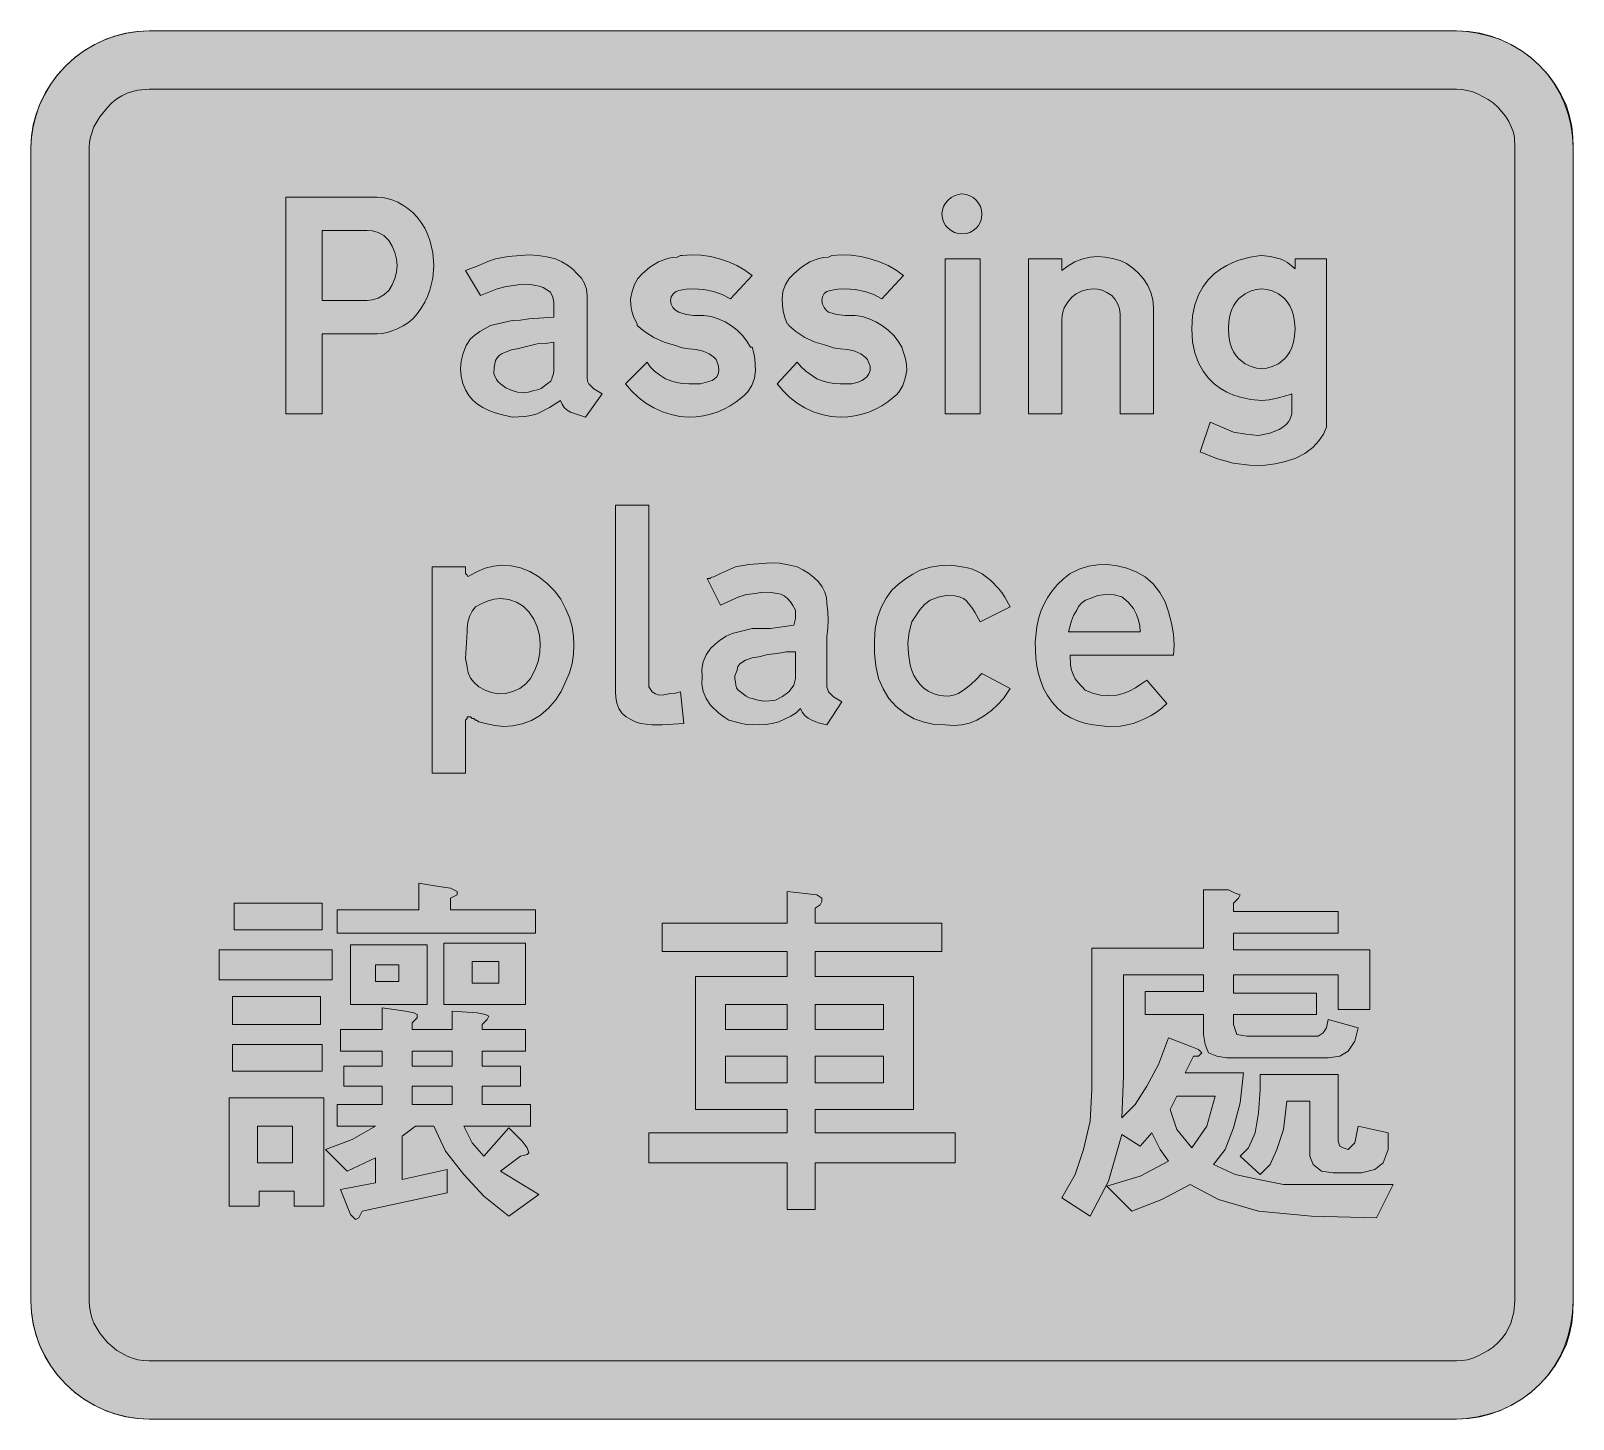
# Model space of a CAD drawing. Header units: metres. Extents: x 145 to 423, y 12 to 262.
import ezdxf

# ---------------------------------------------------------------- set-up
doc = ezdxf.new("R2010")
doc.units = ezdxf.units.M
for name, color, linetype, true_color in [('FILL_BLUE_0000FF', 7, 'Continuous', 0x0000ff), ('FILL_WHITE_FFFFFF', 7, 'Continuous', 0xffffff), ('STROKE_BLUE_0000FF', 7, 'Continuous', 0x0000ff), ('STROKE_WHITE_FFFFFF', 7, 'Continuous', 0xffffff)]:
    doc.layers.add(name, color=color, linetype=linetype, true_color=true_color)

msp = doc.modelspace()

# ---------------------------------------------------------------- hatches: boundary and pattern name
at = {"layer": 'FILL_BLUE_0000FF', "true_color": 0x0000ff}
h = msp.add_hatch(color=7, dxfattribs=at)
h.dxf.hatch_style = 1
h.paths.add_polyline_path([(401.85, 251.34), (402.8, 251.28), (403.8, 251.11), (404.8, 250.83), (405.75, 250.44), (407.55, 249.46), (408.45, 248.84), (409.35, 248.04), (410.66, 246.46), (411.25, 245.51), (411.75, 244.44), (412.1, 243.54), (412.28, 242.64), (412.35, 240.84), (412.35, 32.94), (412.18, 30.92), (411.64, 28.96), (411.22, 28.02), (410.7, 27.12), (410.08, 26.25), (409.35, 25.44), (408.45, 24.64), (407.55, 24.01), (405.75, 23.04), (404.8, 22.65), (403.8, 22.36), (402.8, 22.2), (401.85, 22.14), (166.35, 22.14), (165.34, 22.2), (164.33, 22.36), (163.34, 22.63), (162.38, 23), (160.53, 24.04), (158.85, 25.44), (157.45, 27.12), (156.41, 28.96), (156.04, 29.93), (155.77, 30.92), (155.61, 31.93), (155.55, 32.94), (155.55, 240.84), (155.61, 241.75), (155.77, 242.68), (156.41, 244.55), (157.45, 246.37), (158.85, 248.04), (159.66, 248.87), (160.53, 249.57), (161.43, 250.14), (162.38, 250.59), (163.34, 250.93), (164.33, 251.16), (166.35, 251.34), (401.85, 251.34)])
at = {"layer": 'FILL_WHITE_FFFFFF', "true_color": 0xffffff}
h = msp.add_hatch(color=7, dxfattribs=at)
h.dxf.hatch_style = 1
h.paths.add_polyline_path([(422.85, 32.94), (422.79, 30.92), (422.59, 28.93), (422.22, 26.99), (421.65, 25.14), (420.69, 23.17), (419.59, 21.31), (418.32, 19.57), (416.85, 17.94), (415.22, 16.47), (413.48, 15.2), (411.62, 14.1), (409.65, 13.14), (407.63, 12.53), (405.64, 12.05), (403.7, 11.75), (401.85, 11.64), (166.35, 11.64), (164.33, 11.75), (162.34, 12.05), (160.4, 12.53), (158.55, 13.14), (156.58, 14.1), (154.73, 15.2), (152.98, 16.47), (151.35, 17.94), (149.88, 19.57), (148.61, 21.31), (147.51, 23.17), (146.55, 25.14), (145.94, 26.99), (145.46, 28.93), (145.16, 30.92), (145.05, 32.94), (145.05, 240.84), (145.16, 242.69), (145.46, 244.59), (145.94, 246.49), (146.55, 248.34), (147.51, 250.31), (148.61, 252.16), (149.88, 253.91), (151.35, 255.54), (152.98, 257.01), (154.73, 258.28), (156.58, 259.38), (158.55, 260.34), (160.4, 260.95), (162.34, 261.43), (164.33, 261.73), (166.35, 261.84), (401.85, 261.84), (403.7, 261.73), (405.64, 261.43), (407.63, 260.95), (409.65, 260.34), (411.62, 259.38), (413.48, 258.28), (415.22, 257.01), (416.85, 255.54), (418.32, 253.91), (419.59, 252.16), (420.69, 250.31), (421.65, 248.34), (422.22, 246.49), (422.59, 244.59), (422.79, 242.69), (422.85, 240.84), (422.85, 32.94)])
h = msp.add_hatch(color=7, dxfattribs=at)
h.dxf.hatch_style = 1
h.paths.add_polyline_path([(209.29, 231.61), (210.23, 231.33), (211.16, 230.94), (212.08, 230.43), (212.98, 229.81), (213.84, 229.08), (214.65, 228.24), (215.38, 227.3), (216, 226.29), (216.52, 225.22), (216.94, 224.11), (217.48, 221.83), (217.65, 219.54), (217.48, 217.29), (216.94, 215.08), (216.52, 213.99), (216, 212.92), (215.38, 211.87), (214.65, 210.84), (213.92, 210), (213.08, 209.26), (212.12, 208.65), (211.05, 208.14), (210.15, 207.75), (209.25, 207.46), (208.35, 207.3), (207.45, 207.24), (197.55, 207.24), (197.55, 192.84), (190.95, 192.84), (190.95, 231.84), (207.45, 231.84), (208.36, 231.78), (209.29, 231.61)])
h.paths.add_polyline_path([(205.65, 213.24), (206.6, 213.35), (207.6, 213.69), (208.6, 214.25), (209.55, 215.04), (210.16, 216.04), (210.64, 217.18), (210.94, 218.37), (211.05, 219.54), (210.94, 220.71), (210.64, 221.9), (210.16, 223.04), (209.55, 224.04), (208.6, 224.95), (207.6, 225.5), (206.6, 225.77), (205.65, 225.84), (197.55, 225.84), (197.55, 213.24), (205.65, 213.24)], flags=16)
h = msp.add_hatch(color=7, dxfattribs=at)
h.dxf.hatch_style = 1
h.paths.add_polyline_path([(316.28, 228.08), (316.08, 227.39), (315.76, 226.78), (315.34, 226.25), (314.81, 225.83), (314.2, 225.51), (313.51, 225.31), (312.75, 225.24), (312.08, 225.31), (311.43, 225.51), (310.82, 225.83), (310.28, 226.25), (309.81, 226.78), (309.46, 227.39), (309.23, 228.08), (309.15, 228.84), (309.23, 229.51), (309.46, 230.16), (309.81, 230.77), (310.28, 231.31), (310.82, 231.78), (311.43, 232.13), (312.08, 232.36), (312.75, 232.44), (313.51, 232.36), (314.2, 232.13), (314.81, 231.78), (315.34, 231.31), (315.76, 230.77), (316.08, 230.16), (316.28, 229.51), (316.35, 228.84), (316.28, 228.08)])
h = msp.add_hatch(color=7, dxfattribs=at)
h.dxf.hatch_style = 1
h.paths.add_polyline_path([(228.5, 193.04), (227.55, 193.44), (226.48, 193.95), (225.53, 194.56), (224.68, 195.3), (223.95, 196.14), (223.34, 197.14), (222.86, 198.31), (222.56, 199.6), (222.45, 200.94), (222.56, 202.33), (222.9, 203.75), (223.46, 205.12), (224.25, 206.34), (225.02, 207.01), (225.94, 207.65), (227.85, 208.74), (231.75, 209.64), (233.25, 209.68), (234.75, 209.94), (239.25, 210.24), (239.25, 211.44), (239.25, 212.94), (239.06, 213.84), (238.65, 214.74), (237.3, 215.56), (236.63, 215.84), (235.95, 215.94), (235.05, 216.11), (234.11, 216.16), (233.12, 216.11), (232.05, 215.94), (230.66, 215.75), (229.05, 215.34), (226.05, 214.14), (223.35, 218.64), (225.75, 219.54), (227.36, 220.25), (228.75, 220.74), (231, 221.15), (233.25, 221.34), (234.83, 221.46), (236.4, 221.38), (237.98, 221.13), (239.55, 220.74), (240.67, 220.23), (241.73, 219.61), (242.67, 218.88), (243.45, 218.04), (244.24, 217.26), (244.8, 216.31), (245.14, 215.26), (245.25, 214.14), (245.25, 208.44), (245.25, 199.44), (245.29, 198.73), (245.55, 198.24), (246.45, 197.34), (247.95, 196.44), (244.95, 192.24), (242.25, 193.14), (241.63, 193.47), (241.13, 193.96), (240.73, 194.57), (240.45, 195.24), (238.46, 193.93), (236.25, 192.84), (235.13, 192.49), (234, 192.31), (231.75, 192.24), (229.54, 192.73), (228.5, 193.04)])
h.paths.add_polyline_path([(233.7, 196.59), (234.7, 196.7), (235.65, 197.04), (236.32, 197.14), (236.96, 197.41), (238.05, 198.24), (238.73, 198.73), (238.89, 199.04), (238.95, 199.44), (239.21, 200.04), (239.25, 200.64), (239.25, 205.74), (237.75, 205.48), (236.25, 205.44), (232.65, 204.54), (231.6, 204.35), (230.55, 203.94), (229.93, 203.66), (229.43, 203.3), (229.03, 202.89), (228.75, 202.44), (228.49, 201.24), (228.45, 200.04), (228.94, 199.03), (229.25, 198.56), (229.65, 198.24), (230.59, 197.53), (231.75, 197.04), (232.7, 196.7), (233.7, 196.59)], flags=16)
h = msp.add_hatch(color=7, dxfattribs=at)
h.dxf.hatch_style = 1
h.paths.add_polyline_path([(263.1, 210.73), (264.45, 210.54), (265.35, 210.54), (265.95, 210.54), (266.25, 210.54), (267.58, 210.33), (268.87, 209.94), (270.09, 209.4), (271.24, 208.7), (272.28, 207.88), (273.21, 206.95), (274.01, 205.93), (274.65, 204.84), (274.95, 204.84), (275.3, 203.76), (275.47, 202.74), (275.55, 200.64), (275.39, 199.26), (274.91, 197.9), (274.16, 196.72), (273.68, 196.23), (273.15, 195.84), (272.11, 195), (271.02, 194.26), (269.88, 193.65), (268.69, 193.14), (267.46, 192.75), (266.19, 192.46), (264.89, 192.3), (263.55, 192.24), (261.97, 192.35), (260.38, 192.67), (258.81, 193.19), (257.29, 193.89), (255.84, 194.76), (254.48, 195.78), (253.24, 196.95), (252.15, 198.24), (256.05, 202.14), (256.61, 201.29), (257.36, 200.53), (258.29, 199.82), (259.35, 199.14), (260.3, 198.75), (261.34, 198.46), (262.43, 198.3), (263.55, 198.24), (265.65, 198.24), (267.75, 198.84), (268.19, 199.12), (268.58, 199.51), (268.85, 200.02), (268.95, 200.64), (268.91, 201.39), (268.65, 202.14), (268.46, 202.59), (268.05, 203.04), (267.22, 203.65), (266.14, 204.13), (264.89, 204.43), (263.55, 204.54), (262.35, 204.73), (261.15, 205.14), (259.14, 205.74), (257.25, 206.6), (255.58, 207.63), (254.25, 208.74), (254.25, 209.04), (253.68, 210.16), (253.31, 211.29), (253.11, 212.41), (253.05, 213.54), (253.34, 214.88), (253.76, 216.13), (254.36, 217.21), (255.15, 218.04), (256.56, 219.27), (258.08, 220.21), (259.71, 220.82), (260.56, 220.98), (261.45, 221.04), (262.05, 221.34), (262.35, 221.34), (264.05, 221.47), (265.75, 221.41), (267.44, 221.18), (269.1, 220.78), (270.7, 220.22), (272.22, 219.53), (273.65, 218.69), (274.95, 217.74), (271.05, 213.54), (269.6, 214.33), (267.98, 214.89), (266.24, 215.23), (264.45, 215.34), (263.1, 215.3), (261.75, 215.04), (261.26, 214.89), (260.78, 214.48), (260.4, 213.9), (260.25, 213.24), (260.36, 212.57), (260.66, 211.96), (261.14, 211.47), (261.75, 211.14), (263.1, 210.73)])
h = msp.add_hatch(color=7, dxfattribs=at)
h.dxf.hatch_style = 1
h.paths.add_polyline_path([(290.25, 210.73), (291.75, 210.54), (292.65, 210.54), (293.25, 210.54), (293.55, 210.54), (294.8, 210.33), (296.04, 209.94), (297.26, 209.4), (298.43, 208.7), (299.5, 207.88), (300.47, 206.95), (301.29, 205.93), (301.95, 204.84), (302.62, 202.74), (302.79, 201.72), (302.85, 200.64), (302.56, 199.26), (302.1, 197.9), (301.42, 196.72), (300.97, 196.23), (300.45, 195.84), (299.41, 195), (298.32, 194.26), (297.18, 193.65), (295.99, 193.14), (294.76, 192.75), (293.49, 192.46), (292.19, 192.3), (290.85, 192.24), (289.18, 192.35), (287.55, 192.67), (285.98, 193.19), (284.48, 193.89), (283.06, 194.76), (281.74, 195.78), (280.53, 196.95), (279.45, 198.24), (283.05, 202.14), (283.78, 201.29), (284.63, 200.53), (286.65, 199.14), (287.6, 198.75), (288.64, 198.46), (289.73, 198.3), (290.85, 198.24), (292.95, 198.24), (294.08, 198.54), (294.75, 198.84), (295.2, 199.12), (295.61, 199.51), (295.97, 200.02), (296.25, 200.64), (296.21, 201.39), (295.95, 202.14), (295.76, 202.59), (295.35, 203.04), (294.52, 203.65), (293.44, 204.13), (292.19, 204.43), (290.85, 204.54), (289.54, 204.73), (288.45, 205.14), (286.32, 205.74), (284.44, 206.6), (282.84, 207.63), (281.55, 208.74), (281.51, 209), (281.25, 209.04), (280.86, 210.16), (280.58, 211.29), (280.41, 212.41), (280.35, 213.54), (280.51, 214.88), (280.95, 216.13), (281.62, 217.21), (282.45, 218.04), (283.86, 219.27), (285.38, 220.21), (287.01, 220.82), (287.86, 220.98), (288.75, 221.04), (289.35, 221.34), (291.06, 221.47), (292.8, 221.41), (294.54, 221.18), (296.25, 220.78), (297.9, 220.22), (299.48, 219.53), (300.93, 218.69), (302.25, 217.74), (298.35, 213.54), (296.9, 214.33), (295.28, 214.89), (293.54, 215.23), (291.75, 215.34), (290.4, 215.3), (289.05, 215.04), (288.44, 214.89), (287.96, 214.48), (287.66, 213.9), (287.55, 213.24), (287.65, 212.57), (287.93, 211.96), (288.31, 211.47), (288.75, 211.14), (290.25, 210.73)])
h = msp.add_hatch(color=7, dxfattribs=at)
h.dxf.hatch_style = 1
h.paths.add_polyline_path([(309.75, 192.84), (309.75, 220.74), (316.05, 220.74), (316.05, 192.84), (309.75, 192.84)])
h = msp.add_hatch(color=7, dxfattribs=at)
h.dxf.hatch_style = 1
h.paths.add_polyline_path([(335.33, 215.23), (334.28, 214.93), (333.33, 214.45), (332.55, 213.84), (331.76, 212.89), (331.2, 211.89), (330.86, 210.89), (330.75, 209.94), (330.75, 192.84), (324.75, 192.84), (324.75, 220.74), (330.75, 220.74), (330.75, 218.64), (331.88, 219.48), (333.08, 220.18), (334.38, 220.71), (335.85, 221.04), (337.2, 221.16), (338.55, 221.08), (339.9, 220.83), (341.25, 220.44), (342.37, 219.88), (343.46, 219.13), (344.5, 218.2), (345.45, 217.14), (346.24, 215.96), (346.8, 214.7), (347.14, 213.39), (347.25, 212.04), (347.25, 192.84), (341.25, 192.84), (341.25, 210.84), (341.14, 211.74), (340.84, 212.6), (340.36, 213.41), (339.75, 214.14), (338.85, 214.71), (337.99, 215.08), (337.18, 215.28), (336.45, 215.34), (335.33, 215.23)])
h = msp.add_hatch(color=7, dxfattribs=at)
h.dxf.hatch_style = 1
h.paths.add_polyline_path([(378.45, 220.74), (378.45, 191.64), (378.45, 191.04), (378.45, 190.44), (377.88, 189.14), (377.06, 187.93), (375.96, 186.77), (374.55, 185.64), (372.88, 184.85), (371.06, 184.25), (369.19, 183.83), (367.35, 183.54), (365.97, 183.48), (364.55, 183.54), (361.61, 183.95), (358.62, 184.76), (355.65, 185.94), (357.45, 191.34), (361.65, 189.54), (363.9, 189.13), (366.15, 188.94), (368.22, 189.32), (369.9, 189.99), (370.57, 190.41), (371.13, 190.88), (371.56, 191.39), (371.85, 191.94), (372.15, 192.84), (372.15, 193.44), (372.15, 195.84), (372.15, 196.44), (371.93, 196.29), (371.25, 196.14), (369.53, 195.62), (368.1, 195.35), (366.75, 195.24), (364.73, 195.43), (362.7, 195.87), (361.58, 196.24), (360.45, 196.74), (359.32, 197.39), (358.2, 198.23), (357.14, 199.27), (356.18, 200.53), (355.35, 202.03), (354.71, 203.79), (354.3, 205.82), (354.15, 208.14), (354.3, 210.46), (354.71, 212.49), (355.35, 214.25), (356.18, 215.75), (357.14, 217.01), (358.2, 218.05), (359.32, 218.89), (360.45, 219.54), (361.57, 220.11), (362.66, 220.51), (364.65, 221.04), (366.15, 221.3), (366.75, 221.34), (368.29, 221.15), (370.05, 220.74), (370.73, 220.46), (371.4, 220.06), (372.75, 218.94), (372.75, 220.74), (378.45, 220.74)])
h.paths.add_polyline_path([(364.85, 214.96), (363.75, 214.44), (362.65, 213.58), (362.14, 213), (361.69, 212.3), (361.3, 211.48), (361.01, 210.52), (360.82, 209.41), (360.75, 208.14), (360.82, 206.87), (361.01, 205.76), (361.3, 204.8), (361.69, 203.98), (362.14, 203.28), (362.65, 202.7), (363.75, 201.84), (364.85, 201.32), (365.81, 201.05), (366.75, 200.94), (367.69, 201.05), (368.65, 201.32), (369.75, 201.84), (370.85, 202.7), (371.36, 203.28), (371.81, 203.98), (372.2, 204.8), (372.49, 205.76), (372.68, 206.87), (372.75, 208.14), (372.68, 209.41), (372.49, 210.52), (372.2, 211.48), (371.81, 212.3), (371.36, 213), (370.85, 213.58), (369.75, 214.44), (368.65, 214.96), (367.69, 215.23), (366.75, 215.34), (365.81, 215.23), (364.85, 214.96)], flags=16)
h = msp.add_hatch(color=7, dxfattribs=at)
h.dxf.hatch_style = 1
h.paths.add_polyline_path([(250.35, 176.34), (256.35, 176.34), (256.35, 143.64), (256.95, 142.74), (257.55, 142.33), (258.15, 142.14), (259.09, 142.18), (260.25, 142.44), (261.15, 142.48), (262.05, 142.74), (262.65, 137.04), (258.75, 136.74), (256.91, 136.78), (254.85, 137.04), (253.95, 137.32), (253.09, 137.71), (252.28, 138.22), (251.55, 138.84), (250.98, 139.74), (250.61, 140.68), (250.41, 141.67), (250.35, 142.74), (250.35, 176.34)])
h = msp.add_hatch(color=7, dxfattribs=at)
h.dxf.hatch_style = 1
h.paths.add_polyline_path([(226.88, 164.98), (228.38, 165.39), (229.95, 165.54), (231.57, 165.42), (233.25, 165.05), (234.93, 164.4), (236.55, 163.44), (238.06, 162.25), (239.4, 160.93), (240.52, 159.43), (241.35, 157.74), (242.09, 156.12), (242.55, 154.44), (242.78, 152.76), (242.85, 151.14), (242.78, 149.52), (242.55, 147.84), (242.09, 146.16), (241.35, 144.54), (240.56, 142.8), (239.55, 141.2), (238.31, 139.77), (236.85, 138.54), (235.23, 137.58), (233.55, 136.93), (231.87, 136.56), (230.25, 136.44), (228.6, 136.63), (226.95, 137.04), (225.75, 137.34), (225.34, 137.6), (225.15, 137.64), (224.85, 137.9), (224.55, 137.94), (224.25, 138.24), (223.65, 138.24), (223.61, 137.94), (223.35, 137.64), (223.35, 137.34), (223.35, 128.04), (217.35, 128.04), (217.35, 165.24), (223.35, 165.24), (223.35, 164.04), (223.65, 163.74), (223.7, 163.57), (223.84, 163.51), (224.25, 163.74), (225.48, 164.4), (226.88, 164.98)])
h.paths.add_polyline_path([(224.06, 156.31), (223.76, 155.26), (223.65, 154.14), (223.65, 153.54), (223.35, 148.74), (223.65, 147.24), (223.81, 146.17), (224.25, 145.21), (224.92, 144.37), (225.75, 143.64), (226.88, 143.03), (228.04, 142.59), (229.25, 142.37), (230.55, 142.44), (231.89, 142.78), (233.14, 143.34), (234.22, 144.13), (235.05, 145.14), (235.84, 146.64), (236.4, 148.2), (236.72, 149.78), (236.81, 151.36), (236.66, 152.92), (236.27, 154.42), (235.64, 155.84), (234.75, 157.14), (233.74, 158.15), (232.54, 158.9), (231.16, 159.38), (229.65, 159.54), (228.53, 159.43), (227.4, 159.13), (226.28, 158.65), (225.15, 158.04), (224.54, 157.26), (224.06, 156.31)], flags=16)
h = msp.add_hatch(color=7, dxfattribs=at)
h.dxf.hatch_style = 1
h.paths.add_polyline_path([(272.85, 137.08), (270.75, 137.64), (269.85, 138.19), (268.99, 138.88), (267.45, 140.34), (266.67, 141.52), (266.14, 142.78), (265.89, 144.09), (265.95, 145.44), (265.89, 146.79), (266.14, 148.1), (266.67, 149.36), (267.45, 150.54), (268.35, 151.38), (269.29, 152.11), (270.28, 152.73), (271.35, 153.24), (274.95, 154.14), (278.25, 154.14), (282.45, 154.74), (282.75, 155.94), (282.75, 157.44), (282.3, 158.3), (281.85, 158.94), (281.35, 159.55), (280.76, 160.03), (280.12, 160.33), (279.45, 160.44), (278.38, 160.61), (277.39, 160.66), (276.45, 160.61), (275.55, 160.44), (273.94, 160.25), (272.55, 159.84), (269.25, 158.34), (266.85, 163.14), (267.45, 163.14), (267.5, 163.31), (267.64, 163.4), (268.05, 163.44), (269.25, 164.04), (271.95, 165.24), (274.35, 165.65), (276.75, 165.84), (278.33, 165.96), (279.9, 165.88), (281.48, 165.63), (283.05, 165.24), (284.12, 164.73), (285.11, 164.11), (286.05, 163.38), (286.95, 162.54), (287.56, 161.64), (288.04, 160.7), (288.34, 159.71), (288.45, 158.64), (288.62, 157.11), (288.68, 155.64), (288.62, 154.17), (288.45, 152.64), (288.45, 143.64), (288.75, 142.74), (289.65, 141.84), (291.15, 140.94), (288.45, 136.74), (287.1, 137.08), (286.43, 137.29), (285.75, 137.64), (285.08, 137.97), (284.48, 138.46), (283.98, 139.07), (283.65, 139.74), (282.87, 138.94), (281.93, 138.31), (279.75, 137.34), (278.58, 136.99), (277.35, 136.81), (274.95, 136.74), (273.87, 136.84), (272.85, 137.08)])
h.paths.add_polyline_path([(277.05, 141.05), (278.07, 141.08), (279.15, 141.24), (280.46, 141.88), (281.55, 142.74), (282, 143.23), (282.45, 143.94), (282.75, 145.14), (282.75, 149.94), (281.1, 149.9), (279.45, 149.64), (277.8, 149.45), (276.15, 149.04), (274.95, 148.85), (273.75, 148.44), (272.78, 147.76), (272.4, 147.26), (272.25, 146.64), (271.88, 145.59), (271.83, 145.04), (271.95, 144.54), (272.01, 143.92), (272.18, 143.41), (272.46, 143.02), (272.85, 142.74), (273.9, 141.91), (274.45, 141.64), (274.95, 141.54), (276.03, 141.2), (277.05, 141.05)], flags=16)
h = msp.add_hatch(color=7, dxfattribs=at)
h.dxf.hatch_style = 1
h.paths.add_polyline_path([(316.05, 155.34), (315.11, 157.1), (314.57, 157.91), (313.95, 158.64), (313.5, 159.2), (313.05, 159.54), (312.26, 159.82), (311.48, 160), (309.94, 160.06), (308.45, 159.79), (307.05, 159.24), (306.03, 158.46), (305.18, 157.51), (303.75, 155.34), (303.24, 153.49), (303.04, 151.55), (303.12, 149.56), (303.45, 147.54), (303.73, 146.56), (304.12, 145.64), (304.62, 144.8), (305.21, 144.05), (305.91, 143.4), (306.7, 142.86), (307.58, 142.43), (308.55, 142.14), (309.45, 141.98), (310.35, 141.95), (311.25, 142.1), (312.15, 142.44), (313.27, 143.17), (314.36, 144.01), (315.4, 144.97), (316.35, 146.04), (321.45, 143.34), (320.25, 141.54), (319.25, 140.42), (318.08, 139.36), (316.79, 138.42), (315.45, 137.64), (314.1, 137.08), (312.71, 136.74), (311.27, 136.63), (309.75, 136.74), (307.78, 136.86), (305.93, 137.23), (304.18, 137.88), (302.55, 138.84), (300.91, 140.08), (299.59, 141.54), (298.54, 143.23), (297.75, 145.14), (297.23, 147.39), (297, 149.64), (296.99, 151.89), (297.15, 154.14), (297.53, 156.1), (298.2, 157.93), (299.09, 159.58), (300.15, 161.04), (301.33, 162.11), (302.59, 163.06), (303.9, 163.91), (305.25, 164.64), (307.1, 165.2), (309, 165.5), (310.9, 165.53), (312.75, 165.24), (313.73, 165.07), (314.67, 164.8), (315.55, 164.43), (316.39, 163.96), (317.94, 162.79), (319.35, 161.34), (319.97, 160.61), (320.51, 159.8), (321.45, 158.04), (316.05, 155.34)])
h = msp.add_hatch(color=7, dxfattribs=at)
h.dxf.hatch_style = 1
h.paths.add_polyline_path([(333.75, 137.45), (332.4, 138.05), (331.05, 138.84), (329.98, 139.8), (329.03, 140.86), (328.18, 142.05), (327.45, 143.34), (326.94, 144.62), (326.55, 145.96), (326.25, 147.35), (326.06, 148.78), (325.97, 151.65), (326.25, 154.44), (326.54, 155.87), (326.98, 157.25), (327.54, 158.56), (328.24, 159.8), (329.06, 160.98), (330, 162.08), (331.07, 163.1), (332.25, 164.04), (333.86, 164.81), (335.54, 165.34), (337.26, 165.62), (339, 165.65), (340.74, 165.45), (342.46, 165.01), (344.14, 164.34), (345.75, 163.44), (347.21, 162.16), (348.41, 160.63), (349.34, 158.93), (349.95, 157.14), (350.51, 155.12), (350.85, 153.13), (350.96, 151.19), (350.85, 149.34), (332.25, 149.34), (332.33, 147.54), (332.5, 146.64), (332.85, 145.74), (333.18, 145.06), (333.68, 144.39), (334.95, 143.04), (336.3, 142.48), (337.69, 142.14), (339.13, 142.03), (340.65, 142.14), (341.78, 142.43), (342.9, 142.85), (344.03, 143.45), (345.15, 144.24), (346.05, 144.84), (349.65, 140.64), (348.75, 139.8), (347.81, 139.06), (346.82, 138.45), (345.75, 137.94), (344.71, 137.43), (343.62, 137.04), (342.49, 136.74), (341.32, 136.55), (338.92, 136.46), (336.45, 136.74), (335.1, 137.03), (333.75, 137.45)])
h.paths.add_polyline_path([(344.79, 154.62), (344.59, 155.64), (344.22, 156.66), (343.65, 157.74), (342.71, 158.9), (341.55, 159.84), (340.15, 160.17), (338.7, 160.25), (337.25, 160.05), (335.85, 159.54), (335.01, 159.21), (334.31, 158.71), (333.78, 158.11), (333.45, 157.44), (332.88, 156.49), (332.48, 155.49), (331.95, 153.54), (344.85, 153.54), (344.79, 154.62)], flags=16)
h = msp.add_hatch(color=7, dxfattribs=at)
h.dxf.hatch_style = 1
h.paths.add_polyline_path([(214.95, 103.44), (214.95, 108.24), (218.55, 107.64), (220.65, 107.34), (221.85, 106.74), (221.85, 106.14), (220.65, 105.54), (220.65, 103.44), (235.95, 103.44), (235.95, 99.24), (200.25, 99.24), (200.25, 103.44), (214.95, 103.44)])
h = msp.add_hatch(color=7, dxfattribs=at)
h.dxf.hatch_style = 1
h.paths.add_polyline_path([(287.55, 104.94), (287.25, 104.34), (286.35, 103.74), (286.35, 101.04), (309.15, 101.04), (309.15, 95.94), (286.35, 95.94), (286.35, 91.44), (304.05, 91.44), (304.05, 67.44), (286.35, 67.44), (286.35, 63.24), (311.55, 63.24), (311.55, 57.84), (286.35, 57.84), (286.35, 49.44), (281.25, 49.44), (281.25, 57.84), (256.35, 57.84), (256.35, 63.24), (281.25, 63.24), (281.25, 67.44), (264.75, 67.44), (264.75, 91.44), (281.25, 91.44), (281.25, 95.94), (258.75, 95.94), (258.75, 101.04), (281.25, 101.04), (281.25, 106.74), (286.65, 106.14), (287.55, 105.54), (287.55, 104.94)])
h.paths.add_polyline_path([(281.25, 81.84), (281.25, 86.34), (270.15, 86.34), (270.15, 81.84), (281.25, 81.84)], flags=16)
h.paths.add_polyline_path([(270.15, 72.24), (281.25, 72.24), (281.25, 77.04), (270.15, 77.04), (270.15, 72.24)], flags=16)
h.paths.add_polyline_path([(286.35, 86.34), (286.35, 81.84), (298.65, 81.84), (298.65, 86.34), (286.35, 86.34)], flags=16)
h.paths.add_polyline_path([(298.65, 77.04), (286.35, 77.04), (286.35, 72.24), (298.65, 72.24), (298.65, 77.04)], flags=16)
h = msp.add_hatch(color=7, dxfattribs=at)
h.dxf.hatch_style = 1
h.paths.add_polyline_path([(360.75, 107.04), (361.95, 106.44), (362.85, 106.14), (362.55, 105.54), (361.65, 104.64), (361.65, 103.14), (380.55, 103.14), (380.55, 99.24), (361.65, 99.24), (361.65, 96.24), (386.25, 96.24), (386.25, 85.44), (380.55, 85.44), (380.55, 91.74), (361.65, 91.74), (361.65, 88.44), (376.65, 88.44), (376.65, 84.54), (361.65, 84.54), (361.65, 82.74), (362.25, 80.94), (364.05, 80.64), (375.45, 80.64), (376.95, 80.64), (377.85, 81.24), (378.45, 82.14), (378.75, 83.64), (384.15, 82.14), (383.55, 79.74), (382.35, 77.94), (380.85, 77.04), (378.75, 76.74), (360.45, 76.74), (358.65, 77.04), (357.15, 77.64), (356.55, 79.14), (356.25, 80.94), (356.25, 84.54), (345.75, 84.54), (345.75, 88.74), (356.25, 88.74), (356.25, 91.74), (341.85, 91.74), (341.85, 73.44), (341.55, 65.94), (343.95, 68.34), (346.05, 71.64), (348.15, 75.54), (349.95, 80.34), (353.85, 78.84), (355.35, 78.24), (355.95, 77.64), (355.35, 77.04), (354.45, 77.04), (352.95, 74.04), (363.45, 74.04), (362.85, 68.64), (361.65, 64.14), (360.15, 60.24), (358.05, 57.54), (361.95, 55.74), (366.15, 54.84), (370.65, 53.94), (375.15, 53.94), (390.45, 53.94), (387.45, 47.94), (375.75, 48.24), (366.15, 49.14), (358.95, 51.24), (353.85, 53.94), (348.75, 51.24), (343.35, 49.14), (338.85, 53.64), (344.85, 55.44), (349.95, 58.14), (348.45, 60.24), (346.95, 63.24), (344.85, 60.84), (341.55, 62.94), (339.15, 54.54), (335.85, 48.24), (330.75, 51.54), (333.15, 55.74), (334.65, 60.24), (335.85, 65.34), (336.15, 71.04), (336.15, 96.54), (356.25, 96.54), (356.25, 107.04), (360.75, 107.04)])
h.paths.add_polyline_path([(351.45, 63.84), (354.15, 60.54), (356.85, 64.44), (358.35, 69.84), (351.45, 69.84), (350.25, 67.44), (351.45, 63.84)], flags=16)
h = msp.add_hatch(color=7, dxfattribs=at)
h.dxf.hatch_style = 1
h.paths.add_polyline_path([(197.55, 104.64), (197.55, 99.84), (181.65, 99.84), (181.65, 104.64), (197.55, 104.64)])
h = msp.add_hatch(color=7, dxfattribs=at)
h.dxf.hatch_style = 1
h.paths.add_polyline_path([(234.15, 86.34), (219.45, 86.34), (219.45, 97.44), (234.15, 97.44), (234.15, 86.34)])
h.paths.add_polyline_path([(229.35, 94.14), (224.55, 94.14), (224.55, 90.24), (229.35, 90.24), (229.35, 94.14)], flags=16)
h = msp.add_hatch(color=7, dxfattribs=at)
h.dxf.hatch_style = 1
h.paths.add_polyline_path([(199.35, 96.24), (199.35, 90.84), (178.95, 90.84), (178.95, 96.24), (199.35, 96.24)])
h = msp.add_hatch(color=7, dxfattribs=at)
h.dxf.hatch_style = 1
h.paths.add_polyline_path([(216.45, 86.34), (202.65, 86.34), (202.65, 97.14), (216.45, 97.14), (216.45, 86.34)])
h.paths.add_polyline_path([(211.35, 93.54), (207.15, 93.54), (207.15, 90.54), (211.35, 90.54), (211.35, 93.54)], flags=16)
h = msp.add_hatch(color=7, dxfattribs=at)
h.dxf.hatch_style = 1
h.paths.add_polyline_path([(197.25, 87.84), (197.25, 82.74), (181.35, 82.74), (181.35, 87.84), (197.25, 87.84)])
h = msp.add_hatch(color=7, dxfattribs=at)
h.dxf.hatch_style = 1
h.paths.add_polyline_path([(212.55, 85.14), (214.05, 84.84), (214.65, 84.54), (214.65, 83.94), (213.75, 83.04), (213.75, 81.84), (220.95, 81.84), (220.95, 85.14), (225.45, 84.84), (226.95, 84.54), (227.55, 84.24), (227.25, 83.64), (226.35, 82.74), (226.35, 81.84), (234.15, 81.84), (234.15, 77.94), (226.35, 77.94), (226.35, 75.24), (233.25, 75.24), (233.25, 71.64), (226.35, 71.64), (226.35, 68.34), (235.05, 68.34), (235.05, 64.44), (223.05, 64.44), (224.55, 61.44), (226.65, 59.04), (231.15, 64.14), (233.55, 61.74), (234.45, 60.54), (234.75, 59.64), (234.45, 59.34), (233.25, 59.04), (229.65, 56.34), (236.55, 52.14), (231.15, 48.24), (226.65, 51.84), (223.05, 55.74), (219.75, 59.94), (217.65, 64.44), (214.35, 64.44), (211.95, 62.64), (211.95, 54.84), (220.05, 56.64), (220.05, 52.44), (204.75, 49.14), (204.15, 47.94), (203.55, 47.64), (202.65, 48.54), (202.05, 50.04), (200.85, 53.04), (207.15, 54.24), (207.15, 58.74), (202.05, 56.34), (198.15, 60.24), (202.95, 62.04), (207.15, 64.44), (200.25, 64.44), (200.25, 68.34), (208.35, 68.34), (208.35, 71.64), (201.45, 71.64), (201.45, 75.24), (208.35, 75.24), (208.35, 77.94), (200.85, 77.94), (200.85, 81.84), (208.35, 81.84), (208.35, 85.74), (212.55, 85.14)])
h.paths.add_polyline_path([(213.75, 77.94), (213.75, 75.24), (220.95, 75.24), (220.95, 77.94), (213.75, 77.94)], flags=16)
h.paths.add_polyline_path([(220.95, 71.64), (213.75, 71.64), (213.75, 68.34), (220.95, 68.34), (220.95, 71.64)], flags=16)
h = msp.add_hatch(color=7, dxfattribs=at)
h.dxf.hatch_style = 1
h.paths.add_polyline_path([(197.55, 79.14), (197.55, 74.34), (181.35, 74.34), (181.35, 79.14), (197.55, 79.14)])
h = msp.add_hatch(color=7, dxfattribs=at)
h.dxf.hatch_style = 1
h.paths.add_polyline_path([(380.55, 73.74), (380.55, 62.94), (380.55, 61.74), (380.85, 60.84), (381.45, 60.54), (382.35, 60.24), (383.55, 61.44), (384.15, 64.44), (389.55, 63.24), (389.55, 60.24), (388.65, 57.84), (387.15, 56.64), (384.75, 56.04), (379.65, 56.04), (377.55, 56.34), (376.05, 57.54), (375.45, 59.04), (375.45, 61.14), (375.45, 68.94), (371.25, 68.94), (370.65, 63.84), (369.45, 60.24), (368.25, 57.54), (366.45, 55.74), (362.85, 59.04), (364.35, 60.54), (365.55, 63.24), (366.15, 66.84), (366.45, 71.04), (366.45, 73.74), (380.55, 73.74)])
h = msp.add_hatch(color=7, dxfattribs=at)
h.dxf.hatch_style = 1
h.paths.add_polyline_path([(197.85, 69.54), (197.85, 50.04), (192.45, 50.04), (192.45, 52.74), (186.15, 52.74), (186.15, 50.04), (180.75, 50.04), (180.75, 69.54), (197.85, 69.54)])
h.paths.add_polyline_path([(192.15, 64.44), (185.85, 64.44), (185.85, 57.84), (192.15, 57.84), (192.15, 64.44)], flags=16)

# ---------------------------------------------------------------- linework, layer by layer
at = {"layer": 'FILL_BLUE_0000FF', "lineweight": 0, "true_color": 0x0000ff}
msp.add_lwpolyline([(401.85, 251.34), (402.8, 251.28), (403.8, 251.11), (404.8, 250.83), (405.75, 250.44), (407.55, 249.46), (408.45, 248.84), (409.35, 248.04), (410.66, 246.46), (411.25, 245.51), (411.75, 244.44), (412.1, 243.54), (412.28, 242.64), (412.35, 240.84), (412.35, 32.94), (412.18, 30.92), (411.64, 28.96), (411.22, 28.02), (410.7, 27.12), (410.08, 26.25), (409.35, 25.44), (408.45, 24.64), (407.55, 24.01), (405.75, 23.04), (404.8, 22.65), (403.8, 22.36), (402.8, 22.2), (401.85, 22.14), (166.35, 22.14), (165.34, 22.2), (164.33, 22.36), (163.34, 22.63), (162.38, 23), (160.53, 24.04), (158.85, 25.44), (157.45, 27.12), (156.41, 28.96), (156.04, 29.93), (155.77, 30.92), (155.61, 31.93), (155.55, 32.94), (155.55, 240.84), (155.61, 241.75), (155.77, 242.68), (156.41, 244.55), (157.45, 246.37), (158.85, 248.04), (159.66, 248.87), (160.53, 249.57), (161.43, 250.14), (162.38, 250.59), (163.34, 250.93), (164.33, 251.16), (166.35, 251.34)], close=True, dxfattribs=at)
at = {"layer": 'FILL_WHITE_FFFFFF', "lineweight": 0, "true_color": 0xffffff}
for points in [[(422.85, 32.94), (422.79, 30.92), (422.59, 28.93), (422.22, 26.99), (421.65, 25.14), (420.69, 23.17), (419.59, 21.31), (418.32, 19.57), (416.85, 17.94), (415.22, 16.47), (413.48, 15.2), (411.62, 14.1), (409.65, 13.14), (407.63, 12.53), (405.64, 12.05), (403.7, 11.75), (401.85, 11.64), (166.35, 11.64), (164.33, 11.75), (162.34, 12.05), (160.4, 12.53), (158.55, 13.14), (156.58, 14.1), (154.73, 15.2), (152.98, 16.47), (151.35, 17.94), (149.88, 19.57), (148.61, 21.31), (147.51, 23.17), (146.55, 25.14), (145.94, 26.99), (145.46, 28.93), (145.16, 30.92), (145.05, 32.94), (145.05, 240.84), (145.16, 242.69), (145.46, 244.59), (145.94, 246.49), (146.55, 248.34), (147.51, 250.31), (148.61, 252.16), (149.88, 253.91), (151.35, 255.54), (152.98, 257.01), (154.73, 258.28), (156.58, 259.38), (158.55, 260.34), (160.4, 260.95), (162.34, 261.43), (164.33, 261.73), (166.35, 261.84), (401.85, 261.84), (403.7, 261.73), (405.64, 261.43), (407.63, 260.95), (409.65, 260.34), (411.62, 259.38), (413.48, 258.28), (415.22, 257.01), (416.85, 255.54), (418.32, 253.91), (419.59, 252.16), (420.69, 250.31), (421.65, 248.34), (422.22, 246.49), (422.59, 244.59), (422.79, 242.69), (422.85, 240.84)], [(209.29, 231.61), (210.23, 231.33), (211.16, 230.94), (212.08, 230.43), (212.98, 229.81), (213.84, 229.08), (214.65, 228.24), (215.38, 227.3), (216, 226.29), (216.52, 225.22), (216.94, 224.11), (217.48, 221.83), (217.65, 219.54), (217.48, 217.29), (216.94, 215.08), (216.52, 213.99), (216, 212.92), (215.38, 211.87), (214.65, 210.84), (213.92, 210), (213.08, 209.26), (212.12, 208.65), (211.05, 208.14), (210.15, 207.75), (209.25, 207.46), (208.35, 207.3), (207.45, 207.24), (197.55, 207.24), (197.55, 192.84), (190.95, 192.84), (190.95, 231.84), (207.45, 231.84), (208.36, 231.78)], [(316.28, 228.08), (316.08, 227.39), (315.76, 226.78), (315.34, 226.25), (314.81, 225.83), (314.2, 225.51), (313.51, 225.31), (312.75, 225.24), (312.08, 225.31), (311.43, 225.51), (310.82, 225.83), (310.28, 226.25), (309.81, 226.78), (309.46, 227.39), (309.23, 228.08), (309.15, 228.84), (309.23, 229.51), (309.46, 230.16), (309.81, 230.77), (310.28, 231.31), (310.82, 231.78), (311.43, 232.13), (312.08, 232.36), (312.75, 232.44), (313.51, 232.36), (314.2, 232.13), (314.81, 231.78), (315.34, 231.31), (315.76, 230.77), (316.08, 230.16), (316.28, 229.51), (316.35, 228.84)], [(205.65, 213.24), (206.6, 213.35), (207.6, 213.69), (208.6, 214.25), (209.55, 215.04), (210.16, 216.04), (210.64, 217.18), (210.94, 218.37), (211.05, 219.54), (210.94, 220.71), (210.64, 221.9), (210.16, 223.04), (209.55, 224.04), (208.6, 224.95), (207.6, 225.5), (206.6, 225.77), (205.65, 225.84), (197.55, 225.84), (197.55, 213.24)], [(228.5, 193.04), (227.55, 193.44), (226.48, 193.95), (225.53, 194.56), (224.68, 195.3), (223.95, 196.14), (223.34, 197.14), (222.86, 198.31), (222.56, 199.6), (222.45, 200.94), (222.56, 202.33), (222.9, 203.75), (223.46, 205.12), (224.25, 206.34), (225.02, 207.01), (225.94, 207.65), (227.85, 208.74), (231.75, 209.64), (233.25, 209.68), (234.75, 209.94), (239.25, 210.24), (239.25, 211.44), (239.25, 212.94), (239.06, 213.84), (238.65, 214.74), (237.3, 215.56), (236.63, 215.84), (235.95, 215.94), (235.05, 216.11), (234.11, 216.16), (233.12, 216.11), (232.05, 215.94), (230.66, 215.75), (229.05, 215.34), (226.05, 214.14), (223.35, 218.64), (225.75, 219.54), (227.36, 220.25), (228.75, 220.74), (231, 221.15), (233.25, 221.34), (234.83, 221.46), (236.4, 221.38), (237.98, 221.13), (239.55, 220.74), (240.67, 220.23), (241.73, 219.61), (242.67, 218.88), (243.45, 218.04), (244.24, 217.26), (244.8, 216.31), (245.14, 215.26), (245.25, 214.14), (245.25, 208.44), (245.25, 199.44), (245.29, 198.73), (245.55, 198.24), (246.45, 197.34), (247.95, 196.44), (244.95, 192.24), (242.25, 193.14), (241.63, 193.47), (241.13, 193.96), (240.73, 194.57), (240.45, 195.24), (238.46, 193.93), (236.25, 192.84), (235.13, 192.49), (234, 192.31), (231.75, 192.24), (229.54, 192.73)], [(263.1, 210.73), (264.45, 210.54), (265.35, 210.54), (265.95, 210.54), (266.25, 210.54), (267.58, 210.33), (268.87, 209.94), (270.09, 209.4), (271.24, 208.7), (272.28, 207.88), (273.21, 206.95), (274.01, 205.93), (274.65, 204.84), (274.95, 204.84), (275.3, 203.76), (275.47, 202.74), (275.55, 200.64), (275.39, 199.26), (274.91, 197.9), (274.16, 196.72), (273.68, 196.23), (273.15, 195.84), (272.11, 195), (271.02, 194.26), (269.88, 193.65), (268.69, 193.14), (267.46, 192.75), (266.19, 192.46), (264.89, 192.3), (263.55, 192.24), (261.97, 192.35), (260.38, 192.67), (258.81, 193.19), (257.29, 193.89), (255.84, 194.76), (254.48, 195.78), (253.24, 196.95), (252.15, 198.24), (256.05, 202.14), (256.61, 201.29), (257.36, 200.53), (258.29, 199.82), (259.35, 199.14), (260.3, 198.75), (261.34, 198.46), (262.43, 198.3), (263.55, 198.24), (265.65, 198.24), (267.75, 198.84), (268.19, 199.12), (268.58, 199.51), (268.85, 200.02), (268.95, 200.64), (268.91, 201.39), (268.65, 202.14), (268.46, 202.59), (268.05, 203.04), (267.22, 203.65), (266.14, 204.13), (264.89, 204.43), (263.55, 204.54), (262.35, 204.73), (261.15, 205.14), (259.14, 205.74), (257.25, 206.6), (255.58, 207.63), (254.25, 208.74), (254.25, 209.04), (253.68, 210.16), (253.31, 211.29), (253.11, 212.41), (253.05, 213.54), (253.34, 214.88), (253.76, 216.13), (254.36, 217.21), (255.15, 218.04), (256.56, 219.27), (258.08, 220.21), (259.71, 220.82), (260.56, 220.98), (261.45, 221.04), (262.05, 221.34), (262.35, 221.34), (264.05, 221.47), (265.75, 221.41), (267.44, 221.18), (269.1, 220.78), (270.7, 220.22), (272.22, 219.53), (273.65, 218.69), (274.95, 217.74), (271.05, 213.54), (269.6, 214.33), (267.98, 214.89), (266.24, 215.23), (264.45, 215.34), (263.1, 215.3), (261.75, 215.04), (261.26, 214.89), (260.78, 214.48), (260.4, 213.9), (260.25, 213.24), (260.36, 212.57), (260.66, 211.96), (261.14, 211.47), (261.75, 211.14)], [(290.25, 210.73), (291.75, 210.54), (292.65, 210.54), (293.25, 210.54), (293.55, 210.54), (294.8, 210.33), (296.04, 209.94), (297.26, 209.4), (298.43, 208.7), (299.5, 207.88), (300.47, 206.95), (301.29, 205.93), (301.95, 204.84), (302.62, 202.74), (302.79, 201.72), (302.85, 200.64), (302.56, 199.26), (302.1, 197.9), (301.42, 196.72), (300.97, 196.23), (300.45, 195.84), (299.41, 195), (298.32, 194.26), (297.18, 193.65), (295.99, 193.14), (294.76, 192.75), (293.49, 192.46), (292.19, 192.3), (290.85, 192.24), (289.18, 192.35), (287.55, 192.67), (285.98, 193.19), (284.48, 193.89), (283.06, 194.76), (281.74, 195.78), (280.53, 196.95), (279.45, 198.24), (283.05, 202.14), (283.78, 201.29), (284.63, 200.53), (286.65, 199.14), (287.6, 198.75), (288.64, 198.46), (289.73, 198.3), (290.85, 198.24), (292.95, 198.24), (294.08, 198.54), (294.75, 198.84), (295.2, 199.12), (295.61, 199.51), (295.97, 200.02), (296.25, 200.64), (296.21, 201.39), (295.95, 202.14), (295.76, 202.59), (295.35, 203.04), (294.52, 203.65), (293.44, 204.13), (292.19, 204.43), (290.85, 204.54), (289.54, 204.73), (288.45, 205.14), (286.32, 205.74), (284.44, 206.6), (282.84, 207.63), (281.55, 208.74), (281.51, 209), (281.25, 209.04), (280.86, 210.16), (280.58, 211.29), (280.41, 212.41), (280.35, 213.54), (280.51, 214.88), (280.95, 216.13), (281.62, 217.21), (282.45, 218.04), (283.86, 219.27), (285.38, 220.21), (287.01, 220.82), (287.86, 220.98), (288.75, 221.04), (289.35, 221.34), (291.06, 221.47), (292.8, 221.41), (294.54, 221.18), (296.25, 220.78), (297.9, 220.22), (299.48, 219.53), (300.93, 218.69), (302.25, 217.74), (298.35, 213.54), (296.9, 214.33), (295.28, 214.89), (293.54, 215.23), (291.75, 215.34), (290.4, 215.3), (289.05, 215.04), (288.44, 214.89), (287.96, 214.48), (287.66, 213.9), (287.55, 213.24), (287.65, 212.57), (287.93, 211.96), (288.31, 211.47), (288.75, 211.14)], [(309.75, 192.84), (309.75, 220.74), (316.05, 220.74), (316.05, 192.84)], [(335.33, 215.23), (334.28, 214.93), (333.33, 214.45), (332.55, 213.84), (331.76, 212.89), (331.2, 211.89), (330.86, 210.89), (330.75, 209.94), (330.75, 192.84), (324.75, 192.84), (324.75, 220.74), (330.75, 220.74), (330.75, 218.64), (331.88, 219.48), (333.08, 220.18), (334.38, 220.71), (335.85, 221.04), (337.2, 221.16), (338.55, 221.08), (339.9, 220.83), (341.25, 220.44), (342.37, 219.88), (343.46, 219.13), (344.5, 218.2), (345.45, 217.14), (346.24, 215.96), (346.8, 214.7), (347.14, 213.39), (347.25, 212.04), (347.25, 192.84), (341.25, 192.84), (341.25, 210.84), (341.14, 211.74), (340.84, 212.6), (340.36, 213.41), (339.75, 214.14), (338.85, 214.71), (337.99, 215.08), (337.18, 215.28), (336.45, 215.34)], [(378.45, 220.74), (378.45, 191.64), (378.45, 191.04), (378.45, 190.44), (377.88, 189.14), (377.06, 187.93), (375.96, 186.77), (374.55, 185.64), (372.88, 184.85), (371.06, 184.25), (369.19, 183.83), (367.35, 183.54), (365.97, 183.48), (364.55, 183.54), (361.61, 183.95), (358.62, 184.76), (355.65, 185.94), (357.45, 191.34), (361.65, 189.54), (363.9, 189.13), (366.15, 188.94), (368.22, 189.32), (369.9, 189.99), (370.57, 190.41), (371.13, 190.88), (371.56, 191.39), (371.85, 191.94), (372.15, 192.84), (372.15, 193.44), (372.15, 195.84), (372.15, 196.44), (371.93, 196.29), (371.25, 196.14), (369.53, 195.62), (368.1, 195.35), (366.75, 195.24), (364.73, 195.43), (362.7, 195.87), (361.58, 196.24), (360.45, 196.74), (359.32, 197.39), (358.2, 198.23), (357.14, 199.27), (356.18, 200.53), (355.35, 202.03), (354.71, 203.79), (354.3, 205.82), (354.15, 208.14), (354.3, 210.46), (354.71, 212.49), (355.35, 214.25), (356.18, 215.75), (357.14, 217.01), (358.2, 218.05), (359.32, 218.89), (360.45, 219.54), (361.57, 220.11), (362.66, 220.51), (364.65, 221.04), (366.15, 221.3), (366.75, 221.34), (368.29, 221.15), (370.05, 220.74), (370.73, 220.46), (371.4, 220.06), (372.75, 218.94), (372.75, 220.74)], [(364.85, 214.96), (363.75, 214.44), (362.65, 213.58), (362.14, 213), (361.69, 212.3), (361.3, 211.48), (361.01, 210.52), (360.82, 209.41), (360.75, 208.14), (360.82, 206.87), (361.01, 205.76), (361.3, 204.8), (361.69, 203.98), (362.14, 203.28), (362.65, 202.7), (363.75, 201.84), (364.85, 201.32), (365.81, 201.05), (366.75, 200.94), (367.69, 201.05), (368.65, 201.32), (369.75, 201.84), (370.85, 202.7), (371.36, 203.28), (371.81, 203.98), (372.2, 204.8), (372.49, 205.76), (372.68, 206.87), (372.75, 208.14), (372.68, 209.41), (372.49, 210.52), (372.2, 211.48), (371.81, 212.3), (371.36, 213), (370.85, 213.58), (369.75, 214.44), (368.65, 214.96), (367.69, 215.23), (366.75, 215.34), (365.81, 215.23)], [(233.7, 196.59), (234.7, 196.7), (235.65, 197.04), (236.32, 197.14), (236.96, 197.41), (238.05, 198.24), (238.73, 198.73), (238.89, 199.04), (238.95, 199.44), (239.21, 200.04), (239.25, 200.64), (239.25, 205.74), (237.75, 205.48), (236.25, 205.44), (232.65, 204.54), (231.6, 204.35), (230.55, 203.94), (229.93, 203.66), (229.43, 203.3), (229.03, 202.89), (228.75, 202.44), (228.49, 201.24), (228.45, 200.04), (228.94, 199.03), (229.25, 198.56), (229.65, 198.24), (230.59, 197.53), (231.75, 197.04), (232.7, 196.7)], [(250.35, 176.34), (256.35, 176.34), (256.35, 143.64), (256.95, 142.74), (257.55, 142.33), (258.15, 142.14), (259.09, 142.18), (260.25, 142.44), (261.15, 142.48), (262.05, 142.74), (262.65, 137.04), (258.75, 136.74), (256.91, 136.78), (254.85, 137.04), (253.95, 137.32), (253.09, 137.71), (252.28, 138.22), (251.55, 138.84), (250.98, 139.74), (250.61, 140.68), (250.41, 141.67), (250.35, 142.74)], [(226.88, 164.98), (228.38, 165.39), (229.95, 165.54), (231.57, 165.42), (233.25, 165.05), (234.93, 164.4), (236.55, 163.44), (238.06, 162.25), (239.4, 160.93), (240.52, 159.43), (241.35, 157.74), (242.09, 156.12), (242.55, 154.44), (242.78, 152.76), (242.85, 151.14), (242.78, 149.52), (242.55, 147.84), (242.09, 146.16), (241.35, 144.54), (240.56, 142.8), (239.55, 141.2), (238.31, 139.77), (236.85, 138.54), (235.23, 137.58), (233.55, 136.93), (231.87, 136.56), (230.25, 136.44), (228.6, 136.63), (226.95, 137.04), (225.75, 137.34), (225.34, 137.6), (225.15, 137.64), (224.85, 137.9), (224.55, 137.94), (224.25, 138.24), (223.65, 138.24), (223.61, 137.94), (223.35, 137.64), (223.35, 137.34), (223.35, 128.04), (217.35, 128.04), (217.35, 165.24), (223.35, 165.24), (223.35, 164.04), (223.65, 163.74), (223.7, 163.57), (223.84, 163.51), (224.25, 163.74), (225.48, 164.4)], [(272.85, 137.08), (270.75, 137.64), (269.85, 138.19), (268.99, 138.88), (267.45, 140.34), (266.67, 141.52), (266.14, 142.78), (265.89, 144.09), (265.95, 145.44), (265.89, 146.79), (266.14, 148.1), (266.67, 149.36), (267.45, 150.54), (268.35, 151.38), (269.29, 152.11), (270.28, 152.73), (271.35, 153.24), (274.95, 154.14), (278.25, 154.14), (282.45, 154.74), (282.75, 155.94), (282.75, 157.44), (282.3, 158.3), (281.85, 158.94), (281.35, 159.55), (280.76, 160.03), (280.12, 160.33), (279.45, 160.44), (278.38, 160.61), (277.39, 160.66), (276.45, 160.61), (275.55, 160.44), (273.94, 160.25), (272.55, 159.84), (269.25, 158.34), (266.85, 163.14), (267.45, 163.14), (267.5, 163.31), (267.64, 163.4), (268.05, 163.44), (269.25, 164.04), (271.95, 165.24), (274.35, 165.65), (276.75, 165.84), (278.33, 165.96), (279.9, 165.88), (281.48, 165.63), (283.05, 165.24), (284.12, 164.73), (285.11, 164.11), (286.05, 163.38), (286.95, 162.54), (287.56, 161.64), (288.04, 160.7), (288.34, 159.71), (288.45, 158.64), (288.62, 157.11), (288.68, 155.64), (288.62, 154.17), (288.45, 152.64), (288.45, 143.64), (288.75, 142.74), (289.65, 141.84), (291.15, 140.94), (288.45, 136.74), (287.1, 137.08), (286.43, 137.29), (285.75, 137.64), (285.08, 137.97), (284.48, 138.46), (283.98, 139.07), (283.65, 139.74), (282.87, 138.94), (281.93, 138.31), (279.75, 137.34), (278.58, 136.99), (277.35, 136.81), (274.95, 136.74), (273.87, 136.84)], [(316.05, 155.34), (315.11, 157.1), (314.57, 157.91), (313.95, 158.64), (313.5, 159.2), (313.05, 159.54), (312.26, 159.82), (311.48, 160), (309.94, 160.06), (308.45, 159.79), (307.05, 159.24), (306.03, 158.46), (305.18, 157.51), (303.75, 155.34), (303.24, 153.49), (303.04, 151.55), (303.12, 149.56), (303.45, 147.54), (303.73, 146.56), (304.12, 145.64), (304.62, 144.8), (305.21, 144.05), (305.91, 143.4), (306.7, 142.86), (307.58, 142.43), (308.55, 142.14), (309.45, 141.98), (310.35, 141.95), (311.25, 142.1), (312.15, 142.44), (313.27, 143.17), (314.36, 144.01), (315.4, 144.97), (316.35, 146.04), (321.45, 143.34), (320.25, 141.54), (319.25, 140.42), (318.08, 139.36), (316.79, 138.42), (315.45, 137.64), (314.1, 137.08), (312.71, 136.74), (311.27, 136.63), (309.75, 136.74), (307.78, 136.86), (305.93, 137.23), (304.18, 137.88), (302.55, 138.84), (300.91, 140.08), (299.59, 141.54), (298.54, 143.23), (297.75, 145.14), (297.23, 147.39), (297, 149.64), (296.99, 151.89), (297.15, 154.14), (297.53, 156.1), (298.2, 157.93), (299.09, 159.58), (300.15, 161.04), (301.33, 162.11), (302.59, 163.06), (303.9, 163.91), (305.25, 164.64), (307.1, 165.2), (309, 165.5), (310.9, 165.53), (312.75, 165.24), (313.73, 165.07), (314.67, 164.8), (315.55, 164.43), (316.39, 163.96), (317.94, 162.79), (319.35, 161.34), (319.97, 160.61), (320.51, 159.8), (321.45, 158.04)], [(333.75, 137.45), (332.4, 138.05), (331.05, 138.84), (329.98, 139.8), (329.03, 140.86), (328.18, 142.05), (327.45, 143.34), (326.94, 144.62), (326.55, 145.96), (326.25, 147.35), (326.06, 148.78), (325.97, 151.65), (326.25, 154.44), (326.54, 155.87), (326.98, 157.25), (327.54, 158.56), (328.24, 159.8), (329.06, 160.98), (330, 162.08), (331.07, 163.1), (332.25, 164.04), (333.86, 164.81), (335.54, 165.34), (337.26, 165.62), (339, 165.65), (340.74, 165.45), (342.46, 165.01), (344.14, 164.34), (345.75, 163.44), (347.21, 162.16), (348.41, 160.63), (349.34, 158.93), (349.95, 157.14), (350.51, 155.12), (350.85, 153.13), (350.96, 151.19), (350.85, 149.34), (332.25, 149.34), (332.33, 147.54), (332.5, 146.64), (332.85, 145.74), (333.18, 145.06), (333.68, 144.39), (334.95, 143.04), (336.3, 142.48), (337.69, 142.14), (339.13, 142.03), (340.65, 142.14), (341.78, 142.43), (342.9, 142.85), (344.03, 143.45), (345.15, 144.24), (346.05, 144.84), (349.65, 140.64), (348.75, 139.8), (347.81, 139.06), (346.82, 138.45), (345.75, 137.94), (344.71, 137.43), (343.62, 137.04), (342.49, 136.74), (341.32, 136.55), (338.92, 136.46), (336.45, 136.74), (335.1, 137.03)], [(224.06, 156.31), (223.76, 155.26), (223.65, 154.14), (223.65, 153.54), (223.35, 148.74), (223.65, 147.24), (223.81, 146.17), (224.25, 145.21), (224.92, 144.37), (225.75, 143.64), (226.88, 143.03), (228.04, 142.59), (229.25, 142.37), (230.55, 142.44), (231.89, 142.78), (233.14, 143.34), (234.22, 144.13), (235.05, 145.14), (235.84, 146.64), (236.4, 148.2), (236.72, 149.78), (236.81, 151.36), (236.66, 152.92), (236.27, 154.42), (235.64, 155.84), (234.75, 157.14), (233.74, 158.15), (232.54, 158.9), (231.16, 159.38), (229.65, 159.54), (228.53, 159.43), (227.4, 159.13), (226.28, 158.65), (225.15, 158.04), (224.54, 157.26)], [(344.79, 154.62), (344.59, 155.64), (344.22, 156.66), (343.65, 157.74), (342.71, 158.9), (341.55, 159.84), (340.15, 160.17), (338.7, 160.25), (337.25, 160.05), (335.85, 159.54), (335.01, 159.21), (334.31, 158.71), (333.78, 158.11), (333.45, 157.44), (332.88, 156.49), (332.48, 155.49), (331.95, 153.54), (344.85, 153.54)], [(277.05, 141.05), (278.07, 141.08), (279.15, 141.24), (280.46, 141.88), (281.55, 142.74), (282, 143.23), (282.45, 143.94), (282.75, 145.14), (282.75, 149.94), (281.1, 149.9), (279.45, 149.64), (277.8, 149.45), (276.15, 149.04), (274.95, 148.85), (273.75, 148.44), (272.78, 147.76), (272.4, 147.26), (272.25, 146.64), (271.88, 145.59), (271.83, 145.04), (271.95, 144.54), (272.01, 143.92), (272.18, 143.41), (272.46, 143.02), (272.85, 142.74), (273.9, 141.91), (274.45, 141.64), (274.95, 141.54), (276.03, 141.2)], [(214.95, 103.44), (214.95, 108.24), (218.55, 107.64), (220.65, 107.34), (221.85, 106.74), (221.85, 106.14), (220.65, 105.54), (220.65, 103.44), (235.95, 103.44), (235.95, 99.24), (200.25, 99.24), (200.25, 103.44)], [(287.55, 104.94), (287.25, 104.34), (286.35, 103.74), (286.35, 101.04), (309.15, 101.04), (309.15, 95.94), (286.35, 95.94), (286.35, 91.44), (304.05, 91.44), (304.05, 67.44), (286.35, 67.44), (286.35, 63.24), (311.55, 63.24), (311.55, 57.84), (286.35, 57.84), (286.35, 49.44), (281.25, 49.44), (281.25, 57.84), (256.35, 57.84), (256.35, 63.24), (281.25, 63.24), (281.25, 67.44), (264.75, 67.44), (264.75, 91.44), (281.25, 91.44), (281.25, 95.94), (258.75, 95.94), (258.75, 101.04), (281.25, 101.04), (281.25, 106.74), (286.65, 106.14), (287.55, 105.54)], [(360.75, 107.04), (361.95, 106.44), (362.85, 106.14), (362.55, 105.54), (361.65, 104.64), (361.65, 103.14), (380.55, 103.14), (380.55, 99.24), (361.65, 99.24), (361.65, 96.24), (386.25, 96.24), (386.25, 85.44), (380.55, 85.44), (380.55, 91.74), (361.65, 91.74), (361.65, 88.44), (376.65, 88.44), (376.65, 84.54), (361.65, 84.54), (361.65, 82.74), (362.25, 80.94), (364.05, 80.64), (375.45, 80.64), (376.95, 80.64), (377.85, 81.24), (378.45, 82.14), (378.75, 83.64), (384.15, 82.14), (383.55, 79.74), (382.35, 77.94), (380.85, 77.04), (378.75, 76.74), (360.45, 76.74), (358.65, 77.04), (357.15, 77.64), (356.55, 79.14), (356.25, 80.94), (356.25, 84.54), (345.75, 84.54), (345.75, 88.74), (356.25, 88.74), (356.25, 91.74), (341.85, 91.74), (341.85, 73.44), (341.55, 65.94), (343.95, 68.34), (346.05, 71.64), (348.15, 75.54), (349.95, 80.34), (353.85, 78.84), (355.35, 78.24), (355.95, 77.64), (355.35, 77.04), (354.45, 77.04), (352.95, 74.04), (363.45, 74.04), (362.85, 68.64), (361.65, 64.14), (360.15, 60.24), (358.05, 57.54), (361.95, 55.74), (366.15, 54.84), (370.65, 53.94), (375.15, 53.94), (390.45, 53.94), (387.45, 47.94), (375.75, 48.24), (366.15, 49.14), (358.95, 51.24), (353.85, 53.94), (348.75, 51.24), (343.35, 49.14), (338.85, 53.64), (344.85, 55.44), (349.95, 58.14), (348.45, 60.24), (346.95, 63.24), (344.85, 60.84), (341.55, 62.94), (339.15, 54.54), (335.85, 48.24), (330.75, 51.54), (333.15, 55.74), (334.65, 60.24), (335.85, 65.34), (336.15, 71.04), (336.15, 96.54), (356.25, 96.54), (356.25, 107.04)], [(197.55, 104.64), (197.55, 99.84), (181.65, 99.84), (181.65, 104.64)], [(234.15, 86.34), (219.45, 86.34), (219.45, 97.44), (234.15, 97.44)], [(199.35, 96.24), (199.35, 90.84), (178.95, 90.84), (178.95, 96.24)], [(216.45, 86.34), (202.65, 86.34), (202.65, 97.14), (216.45, 97.14)], [(211.35, 93.54), (207.15, 93.54), (207.15, 90.54), (211.35, 90.54)], [(229.35, 94.14), (224.55, 94.14), (224.55, 90.24), (229.35, 90.24)], [(197.25, 87.84), (197.25, 82.74), (181.35, 82.74), (181.35, 87.84)], [(281.25, 81.84), (281.25, 86.34), (270.15, 86.34), (270.15, 81.84)], [(286.35, 86.34), (286.35, 81.84), (298.65, 81.84), (298.65, 86.34)], [(212.55, 85.14), (214.05, 84.84), (214.65, 84.54), (214.65, 83.94), (213.75, 83.04), (213.75, 81.84), (220.95, 81.84), (220.95, 85.14), (225.45, 84.84), (226.95, 84.54), (227.55, 84.24), (227.25, 83.64), (226.35, 82.74), (226.35, 81.84), (234.15, 81.84), (234.15, 77.94), (226.35, 77.94), (226.35, 75.24), (233.25, 75.24), (233.25, 71.64), (226.35, 71.64), (226.35, 68.34), (235.05, 68.34), (235.05, 64.44), (223.05, 64.44), (224.55, 61.44), (226.65, 59.04), (231.15, 64.14), (233.55, 61.74), (234.45, 60.54), (234.75, 59.64), (234.45, 59.34), (233.25, 59.04), (229.65, 56.34), (236.55, 52.14), (231.15, 48.24), (226.65, 51.84), (223.05, 55.74), (219.75, 59.94), (217.65, 64.44), (214.35, 64.44), (211.95, 62.64), (211.95, 54.84), (220.05, 56.64), (220.05, 52.44), (204.75, 49.14), (204.15, 47.94), (203.55, 47.64), (202.65, 48.54), (202.05, 50.04), (200.85, 53.04), (207.15, 54.24), (207.15, 58.74), (202.05, 56.34), (198.15, 60.24), (202.95, 62.04), (207.15, 64.44), (200.25, 64.44), (200.25, 68.34), (208.35, 68.34), (208.35, 71.64), (201.45, 71.64), (201.45, 75.24), (208.35, 75.24), (208.35, 77.94), (200.85, 77.94), (200.85, 81.84), (208.35, 81.84), (208.35, 85.74)], [(197.55, 79.14), (197.55, 74.34), (181.35, 74.34), (181.35, 79.14)], [(213.75, 77.94), (213.75, 75.24), (220.95, 75.24), (220.95, 77.94)], [(270.15, 72.24), (281.25, 72.24), (281.25, 77.04), (270.15, 77.04)], [(298.65, 77.04), (286.35, 77.04), (286.35, 72.24), (298.65, 72.24)], [(380.55, 73.74), (380.55, 62.94), (380.55, 61.74), (380.85, 60.84), (381.45, 60.54), (382.35, 60.24), (383.55, 61.44), (384.15, 64.44), (389.55, 63.24), (389.55, 60.24), (388.65, 57.84), (387.15, 56.64), (384.75, 56.04), (379.65, 56.04), (377.55, 56.34), (376.05, 57.54), (375.45, 59.04), (375.45, 61.14), (375.45, 68.94), (371.25, 68.94), (370.65, 63.84), (369.45, 60.24), (368.25, 57.54), (366.45, 55.74), (362.85, 59.04), (364.35, 60.54), (365.55, 63.24), (366.15, 66.84), (366.45, 71.04), (366.45, 73.74)], [(197.85, 69.54), (197.85, 50.04), (192.45, 50.04), (192.45, 52.74), (186.15, 52.74), (186.15, 50.04), (180.75, 50.04), (180.75, 69.54)], [(220.95, 71.64), (213.75, 71.64), (213.75, 68.34), (220.95, 68.34)], [(351.45, 63.84), (354.15, 60.54), (356.85, 64.44), (358.35, 69.84), (351.45, 69.84), (350.25, 67.44)], [(192.15, 64.44), (185.85, 64.44), (185.85, 57.84), (192.15, 57.84)]]:
    msp.add_lwpolyline(points, close=True, dxfattribs=at)
at = {"layer": 'STROKE_BLUE_0000FF', "lineweight": 0, "true_color": 0x0000ff}
msp.add_lwpolyline([(422.85, 240.84), (422.85, 32.94), (422.75, 30.82), (422.46, 28.74), (421.98, 26.72), (421.31, 24.76), (420.46, 22.9), (419.43, 21.13), (418.23, 19.47), (416.85, 17.94), (415.32, 16.55), (413.66, 15.31), (411.89, 14.23), (410.02, 13.33), (408.07, 12.61), (406.05, 12.08), (403.97, 11.75), (401.85, 11.64), (166.35, 11.64), (164.23, 11.75), (162.15, 12.08), (160.13, 12.61), (158.18, 13.33), (156.31, 14.23), (154.54, 15.31), (152.88, 16.55), (151.35, 17.94), (149.96, 19.47), (148.72, 21.13), (147.64, 22.9), (146.74, 24.76), (146.02, 26.72), (145.49, 28.74), (145.16, 30.82), (145.05, 32.94), (145.05, 240.84), (145.16, 242.86), (145.49, 244.87), (146.02, 246.84), (146.74, 248.75), (147.64, 250.6), (148.72, 252.36), (149.96, 254.01), (151.35, 255.54), (152.88, 256.93), (154.54, 258.17), (156.31, 259.25), (158.18, 260.15), (160.13, 260.87), (162.15, 261.4), (164.23, 261.73), (166.35, 261.84), (401.85, 261.84), (403.97, 261.73), (406.05, 261.4), (408.07, 260.87), (410.02, 260.15), (411.89, 259.25), (413.66, 258.17), (415.32, 256.93), (416.85, 255.54), (418.23, 254.01), (419.43, 252.36), (420.46, 250.6), (421.31, 248.75), (421.98, 246.84), (422.46, 244.87), (422.75, 242.86), (422.85, 240.84)], dxfattribs=at)
at = {"layer": 'STROKE_WHITE_FFFFFF', "lineweight": 0, "true_color": 0xffffff}
msp.add_lwpolyline([(223.35, 165.24), (223.35, 164.34)], dxfattribs=at)

doc.saveas('drawing.dxf')
